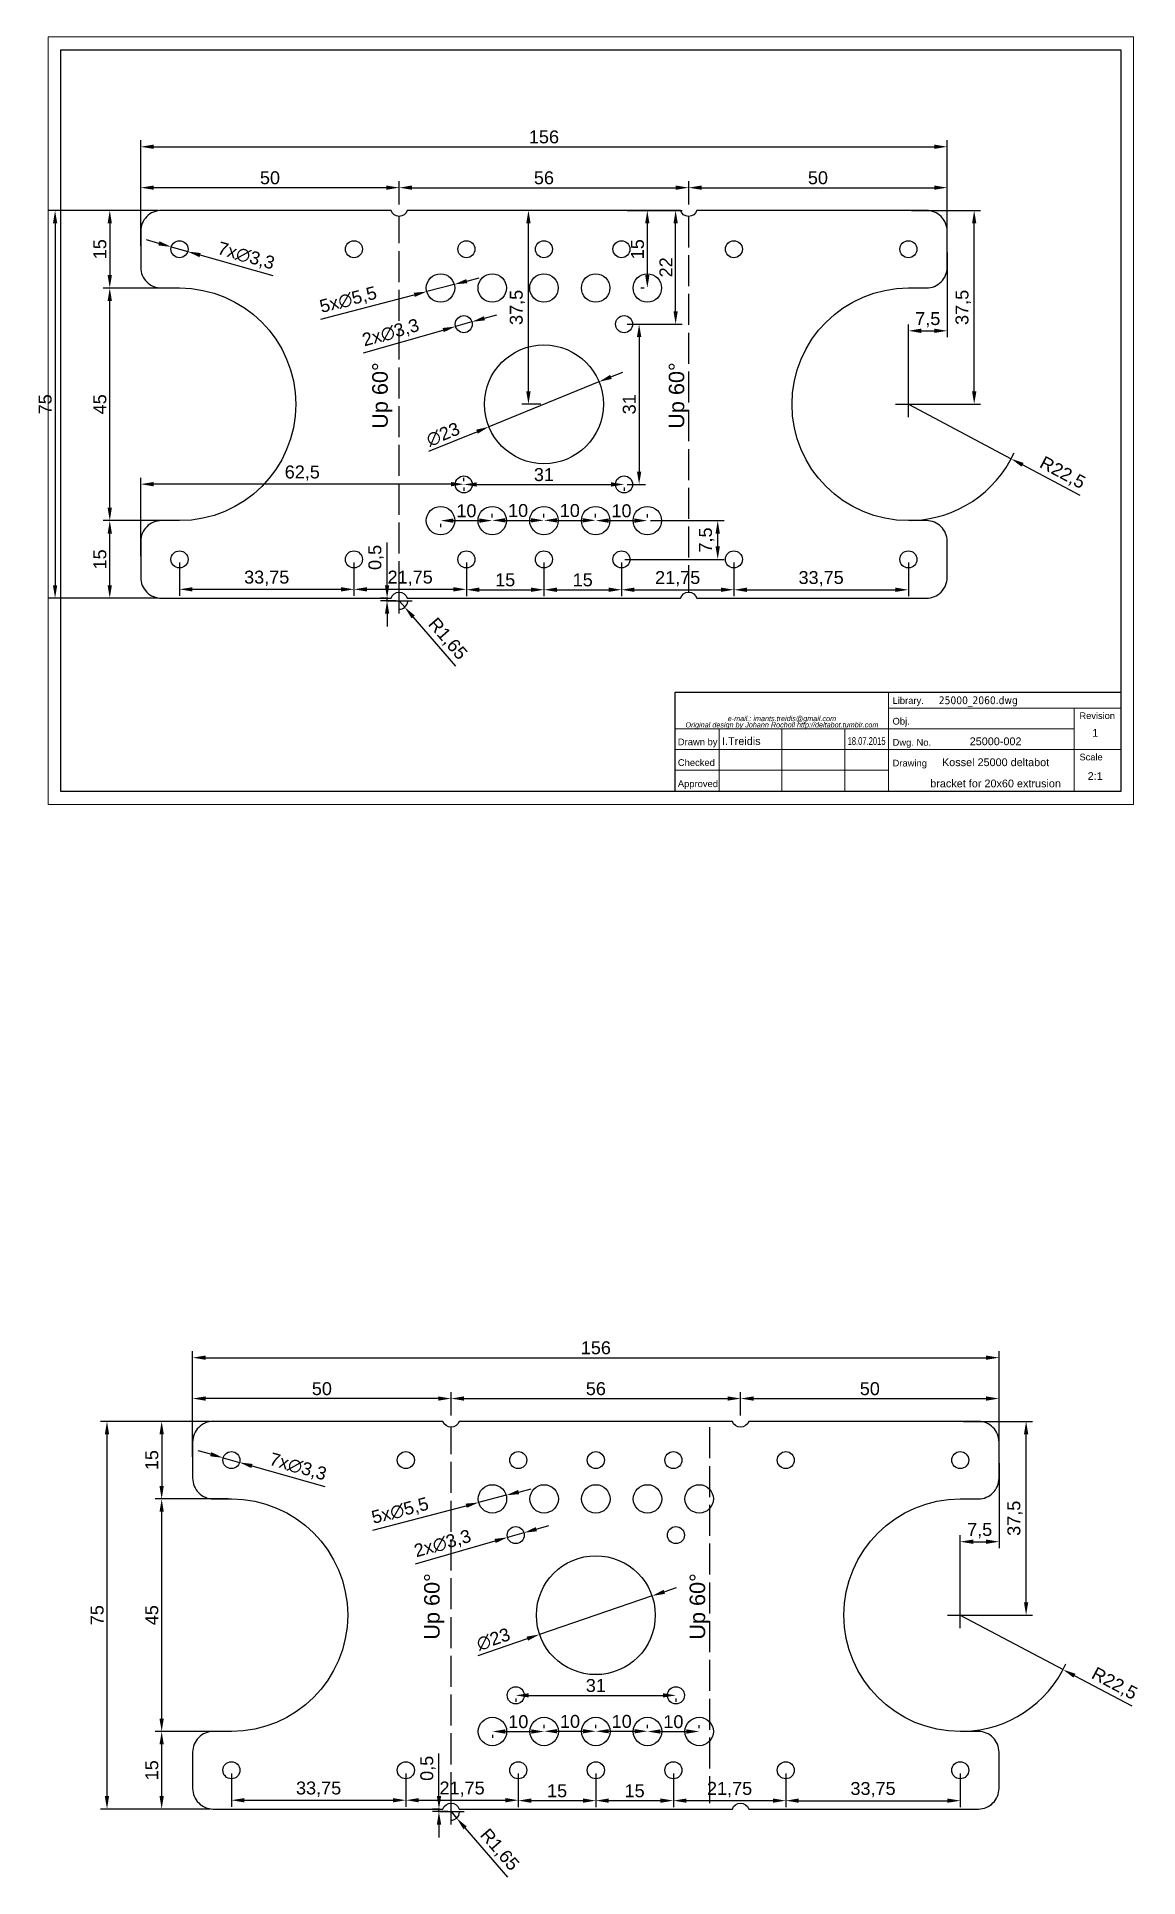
# Model space of a CAD drawing. Header units: millimetres. Extents: x 804 to 1017, y 367 to 723.
import ezdxf
from ezdxf.enums import TextEntityAlignment as Align

# ---------------------------------------------------------------- set-up
doc = ezdxf.new("R2010")
doc.units = ezdxf.units.MM
doc.linetypes.add('ACAD_ISO02W100', pattern=[15, 12, -3])
doc.layers.add('BORDER', color=7, linetype='Continuous')
doc.layers.add('outline', color=7, linetype='Continuous')
doc.layers.add('Izmeri', color=1, linetype='Continuous', lineweight=25)
doc.layers.add('Neprintejas', color=2, linetype='Continuous', lineweight=15, plot=False)
doc.styles.add('ARIAL', font='Arial.ttf')
doc.styles.get("Standard").update_dxf_attribs({"font": 'Arial.ttf'})
doc.dimstyles.new('ISO-25', dxfattribs={"dimtxt": 2.5, "dimasz": 2.5, "dimexe": 1.25, "dimexo": 0.625, "dimtad": 1, "dimtxsty": 'Standard', "dimcen": 2.5, "dimadec": 0, "dimazin": 0, "dimtfac": 1, "dimtmove": 0, "dimatfit": 3, "dimfxl": 1, "dimarcsym": 0})

msp = doc.modelspace()

# ---------------------------------------------------------------- texts
at = {"layer": 'Izmeri'}
for p in [(872.118, 647.341), (929.483, 647.341), (882.158, 413.091), (933.522, 413.091)]:
    msp.add_text('Up 60%%D', height=3, rotation=90, dxfattribs=at).set_placement(p)

# ---------------------------------------------------------------- blocks, each defined once
blk = doc.blocks.new('A3')
for p, q in [((242.66, 43.4), (415, 43.4)), ((242.66, 5), (242.66, 43.4))]:
    blk.add_line(p, q)
at = {"lineweight": 15}
for p, q in [((325.22, 5), (325.22, 43.4)), ((325.22, 37.2), (415, 37.2)), ((397.01, 5), (397.01, 37.2)), ((242.66, 29.2), (325.22, 29.2)), ((259.66, 5), (259.66, 29.2)), ((283.94, 5), (283.94, 29.2)), ((308.22, 5), (308.22, 29.2)), ((325.22, 29.2), (397.01, 29.2)), ((242.66, 21.2), (325.22, 21.2)), ((325.22, 21.2), (415, 21.2)), ((242.66, 13.2), (325.22, 13.2))]:
    blk.add_line(p, q, dxfattribs=at)
blk.add_lwpolyline([(415, 5), (5, 5), (5, 292), (415, 292)], close=True)
at = {"layer": 'Neprintejas'}
blk.add_lwpolyline([(420, 0), (0, 0), (0, 297), (420, 297)], close=True, dxfattribs=at)
at = {"lineweight": 15, "style": 'ARIAL'}
for s, height, p in [('Library.', 2.6, (326.74, 38.9)), ('Revision', 2.56, (399.08, 33.05)), ('Obj.', 2.6, (326.74, 30.9)), ('Drawn by', 2.6, (243.67, 22.9)), ('Dwg. No.', 2.6, (326.74, 22.7)), ('Checked', 2.6, (243.67, 14.9)), ('Drawing', 2.6, (326.74, 14.7)), ('Scale', 2.56, (399.08, 17.05)), ('Approved', 2.6, (243.67, 6.7))]:
    blk.add_text(s, height=height, dxfattribs=at).set_placement(p)
at = {"lineweight": 15, "insert": (344.64, 39.82), "char_height": 3, "width": 67.5591, "attachment_point": 4, "style": 'ARIAL'}
blk.add_mtext('{\\fTahoma|b0|i0|c0|p34;\\C5;25000_2060.dwg}', dxfattribs=at)
at = {"lineweight": 15, "insert": (283.94, 29.2), "char_height": 5.7595, "width": 82.5534, "attachment_point": 8, "line_spacing_factor": 0.729225, "style": 'ARIAL'}
blk.add_mtext('{\\fArial|b0|i1|c186|p34;\\H0.34707x;e-mail.: imants.treidis@\\fArial|b0|i1|c0|p34;gmail.com\\POriginal design by Johann Rocholl http://deltabot.tumblr.com}', dxfattribs=at)
at = {"layer": 'Izmeri', "color": 5, "lineweight": 15}
for tag, p in [('1', (366.61, 32.52)), ('5', (405.14, 27.67)), ('2', (366.61, 24.42)), ('3', (366.61, 16.32)), ('4', (366.61, 8.12)), ('6', (405.14, 10.97))]:
    blk.add_attdef(tag, text='', height=3, dxfattribs=at).set_placement(p, align=Align.MIDDLE_CENTER)
for tag, p in [('7', (260.79, 24.52)), ('9', (260.79, 16.52)), ('10', (309.35, 16.52)), ('11', (260.79, 8.52)), ('12', (309.35, 8.52))]:
    blk.add_attdef(tag, text='', height=3, dxfattribs=at).set_placement(p, align=Align.MIDDLE_LEFT)
at = {"layer": 'Izmeri', "color": 5, "lineweight": 15, "width": 0.7}
blk.add_attdef('8', text='', height=3, dxfattribs=at).set_placement((309.35, 24.52), align=Align.MIDDLE_LEFT)
blk = doc.blocks.new('*D25')
at = {"layer": 'Defpoints', "color": 0, "transparency": 16777216}
for p in [(990.38, 467.65), (834.38, 447.83), (990.38, 447.83)]:
    blk.add_point(p, dxfattribs=at)
at = {"layer": 'Izmeri', "color": 0, "lineweight": -2, "transparency": 16777216}
for p, q in [((834.38, 448.46), (834.38, 468.9)), ((836.88, 467.65), (987.88, 467.65)), ((990.38, 448.46), (990.38, 468.9))]:
    blk.add_line(p, q, dxfattribs=at)
at = {"layer": 'Izmeri', "color": 0, "transparency": 16777216}
for points in [[(836.88, 468.07), (836.88, 467.24), (834.38, 467.65)], [(987.88, 468.07), (987.88, 467.24), (990.38, 467.65)]]:
    blk.add_solid(points, dxfattribs=at)
at = {"layer": 'Izmeri', "color": 0, "transparency": 16777216, "insert": (912.38, 469.55), "char_height": 2.5, "attachment_point": 5}
blk.add_mtext('156', dxfattribs=at)
blk = doc.blocks.new('*D26')
at = {"layer": 'Defpoints', "color": 0, "transparency": 16777216}
for p in [(834.38, 459.74), (884.38, 455.83), (834.38, 451.33)]:
    blk.add_point(p, dxfattribs=at)
at = {"layer": 'Izmeri', "color": 0, "lineweight": -2, "transparency": 16777216}
for p, q in [((834.38, 451.96), (834.38, 460.99)), ((881.88, 459.74), (836.88, 459.74)), ((884.38, 456.46), (884.38, 460.99))]:
    blk.add_line(p, q, dxfattribs=at)
at = {"layer": 'Izmeri', "color": 0, "transparency": 16777216}
for points in [[(836.88, 460.16), (836.88, 459.33), (834.38, 459.74)], [(881.88, 460.16), (881.88, 459.33), (884.38, 459.74)]]:
    blk.add_solid(points, dxfattribs=at)
at = {"layer": 'Izmeri', "color": 0, "transparency": 16777216, "insert": (859.38, 461.64), "char_height": 2.5, "attachment_point": 5}
blk.add_mtext('50', dxfattribs=at)
blk = doc.blocks.new('*D27')
at = {"layer": 'Defpoints', "color": 0, "transparency": 16777216}
for p in [(940.38, 459.74), (884.38, 455.83), (940.38, 455.83)]:
    blk.add_point(p, dxfattribs=at)
at = {"layer": 'Izmeri', "color": 0, "lineweight": -2, "transparency": 16777216}
for p, q in [((884.38, 456.46), (884.38, 460.99)), ((886.88, 459.74), (937.88, 459.74)), ((940.38, 456.46), (940.38, 460.99))]:
    blk.add_line(p, q, dxfattribs=at)
at = {"layer": 'Izmeri', "color": 0, "transparency": 16777216}
for points in [[(886.88, 460.16), (886.88, 459.33), (884.38, 459.74)], [(937.88, 460.16), (937.88, 459.33), (940.38, 459.74)]]:
    blk.add_solid(points, dxfattribs=at)
at = {"layer": 'Izmeri', "color": 0, "transparency": 16777216, "insert": (912.38, 461.64), "char_height": 2.5, "attachment_point": 5}
blk.add_mtext('56', dxfattribs=at)
blk = doc.blocks.new('*D28')
at = {"layer": 'Defpoints', "color": 0, "transparency": 16777216}
for p in [(990.38, 459.74), (940.38, 455.83), (990.38, 451.33)]:
    blk.add_point(p, dxfattribs=at)
at = {"layer": 'Izmeri', "color": 0, "lineweight": -2, "transparency": 16777216}
for p, q in [((940.38, 456.46), (940.38, 460.99)), ((942.88, 459.74), (987.88, 459.74)), ((990.38, 451.96), (990.38, 460.99))]:
    blk.add_line(p, q, dxfattribs=at)
at = {"layer": 'Izmeri', "color": 0, "transparency": 16777216}
for points in [[(942.88, 460.16), (942.88, 459.33), (940.38, 459.74)], [(987.88, 460.16), (987.88, 459.33), (990.38, 459.74)]]:
    blk.add_solid(points, dxfattribs=at)
at = {"layer": 'Izmeri', "color": 0, "transparency": 16777216, "insert": (965.38, 461.64), "char_height": 2.5, "attachment_point": 5}
blk.add_mtext('50', dxfattribs=at)
blk = doc.blocks.new('*D29')
at = {"layer": 'Defpoints', "color": 0, "transparency": 16777216}
for p in [(838.38, 455.33), (828.39, 440.33), (838.38, 440.33)]:
    blk.add_point(p, dxfattribs=at)
at = {"layer": 'Izmeri', "color": 0, "lineweight": -2, "transparency": 16777216}
for p, q in [((837.75, 455.33), (827.14, 455.33)), ((828.39, 452.83), (828.39, 442.83)), ((837.75, 440.33), (827.14, 440.33))]:
    blk.add_line(p, q, dxfattribs=at)
at = {"layer": 'Izmeri', "color": 0, "transparency": 16777216}
for points in [[(827.97, 452.83), (828.8, 452.83), (828.39, 455.33)], [(827.97, 442.83), (828.8, 442.83), (828.39, 440.33)]]:
    blk.add_solid(points, dxfattribs=at)
at = {"layer": 'Izmeri', "color": 0, "transparency": 16777216, "insert": (826.49, 447.83), "char_height": 2.5, "attachment_point": 5, "rotation": 90}
blk.add_mtext('15', dxfattribs=at)
blk = doc.blocks.new('*D30')
at = {"layer": 'Defpoints', "color": 0, "transparency": 16777216}
for p in [(828.39, 440.33), (841.88, 440.33), (841.88, 395.33)]:
    blk.add_point(p, dxfattribs=at)
at = {"layer": 'Izmeri', "color": 0, "lineweight": -2, "transparency": 16777216}
for p, q in [((841.25, 440.33), (827.14, 440.33)), ((828.39, 397.83), (828.39, 437.83)), ((841.25, 395.33), (827.14, 395.33))]:
    blk.add_line(p, q, dxfattribs=at)
at = {"layer": 'Izmeri', "color": 0, "transparency": 16777216}
for points in [[(827.97, 437.83), (828.8, 437.83), (828.39, 440.33)], [(827.97, 397.83), (828.8, 397.83), (828.39, 395.33)]]:
    blk.add_solid(points, dxfattribs=at)
at = {"layer": 'Izmeri', "color": 0, "transparency": 16777216, "insert": (826.49, 417.83), "char_height": 2.5, "attachment_point": 5, "rotation": 90}
blk.add_mtext('45', dxfattribs=at)
blk = doc.blocks.new('*D31')
at = {"layer": 'Defpoints', "color": 0, "transparency": 16777216}
for p in [(828.39, 395.33), (840.13, 395.33), (838.38, 380.33)]:
    blk.add_point(p, dxfattribs=at)
at = {"layer": 'Izmeri', "color": 0, "lineweight": -2, "transparency": 16777216}
for p, q in [((839.5, 395.33), (827.14, 395.33)), ((828.39, 382.83), (828.39, 392.83)), ((837.75, 380.33), (827.14, 380.33))]:
    blk.add_line(p, q, dxfattribs=at)
at = {"layer": 'Izmeri', "color": 0, "transparency": 16777216}
for points in [[(827.97, 392.83), (828.8, 392.83), (828.39, 395.33)], [(827.97, 382.83), (828.8, 382.83), (828.39, 380.33)]]:
    blk.add_solid(points, dxfattribs=at)
at = {"layer": 'Izmeri', "color": 0, "transparency": 16777216, "insert": (826.49, 387.83), "char_height": 2.5, "attachment_point": 5, "rotation": 90}
blk.add_mtext('15', dxfattribs=at)
blk = doc.blocks.new('*D32')
at = {"layer": 'Defpoints', "color": 0, "transparency": 16777216}
for p in [(838.38, 455.33), (817.81, 380.33), (838.38, 380.33)]:
    blk.add_point(p, dxfattribs=at)
at = {"layer": 'Izmeri', "color": 0, "lineweight": -2, "transparency": 16777216}
for p, q in [((837.75, 455.33), (816.56, 455.33)), ((817.81, 452.83), (817.81, 382.83)), ((837.75, 380.33), (816.56, 380.33))]:
    blk.add_line(p, q, dxfattribs=at)
at = {"layer": 'Izmeri', "color": 0, "transparency": 16777216}
for points in [[(817.39, 452.83), (818.22, 452.83), (817.81, 455.33)], [(817.39, 382.83), (818.22, 382.83), (817.81, 380.33)]]:
    blk.add_solid(points, dxfattribs=at)
at = {"layer": 'Izmeri', "color": 0, "transparency": 16777216, "insert": (815.91, 417.83), "char_height": 2.5, "attachment_point": 5, "rotation": 90}
blk.add_mtext('75', dxfattribs=at)
blk = doc.blocks.new('*D34')
at = {"layer": 'Defpoints', "color": 0, "transparency": 16777216}
for p in [(982.88, 455.33), (995.61, 455.33), (982.88, 417.83)]:
    blk.add_point(p, dxfattribs=at)
at = {"layer": 'Izmeri', "color": 0, "lineweight": -2, "transparency": 16777216}
for p, q in [((983.5, 455.33), (996.86, 455.33)), ((995.61, 420.33), (995.61, 452.83)), ((983.5, 417.83), (996.86, 417.83))]:
    blk.add_line(p, q, dxfattribs=at)
at = {"layer": 'Izmeri', "color": 0, "transparency": 16777216}
for points in [[(995.2, 452.83), (996.03, 452.83), (995.61, 455.33)], [(995.2, 420.33), (996.03, 420.33), (995.61, 417.83)]]:
    blk.add_solid(points, dxfattribs=at)
at = {"layer": 'Izmeri', "color": 0, "transparency": 16777216, "insert": (993.48, 436.58), "char_height": 2.5, "attachment_point": 5, "rotation": 90}
blk.add_mtext('37,5', dxfattribs=at)
blk = doc.blocks.new('*D35')
at = {"layer": 'Defpoints', "color": 0, "transparency": 16777216}
for p in [(990.38, 447.83), (990.38, 432.05), (982.88, 417.83)]:
    blk.add_point(p, dxfattribs=at)
at = {"layer": 'Izmeri', "color": 0, "lineweight": -2, "transparency": 16777216}
for p, q in [((990.38, 447.21), (990.38, 430.8)), ((982.88, 418.46), (982.88, 433.3)), ((985.38, 432.05), (987.88, 432.05))]:
    blk.add_line(p, q, dxfattribs=at)
at = {"layer": 'Izmeri', "color": 0, "transparency": 16777216}
for points in [[(985.38, 432.47), (985.38, 431.63), (982.88, 432.05)], [(987.88, 432.47), (987.88, 431.63), (990.38, 432.05)]]:
    blk.add_solid(points, dxfattribs=at)
at = {"layer": 'Izmeri', "color": 0, "transparency": 16777216, "insert": (986.63, 434.18), "char_height": 2.5, "attachment_point": 5}
blk.add_mtext('7,5', dxfattribs=at)
blk = doc.blocks.new('*D36')
at = {"layer": 'Defpoints', "color": 0, "transparency": 16777216}
for p in [(982.88, 417.83), (1002.76, 407.3)]:
    blk.add_point(p, dxfattribs=at)
at = {"layer": 'Izmeri', "color": 0, "lineweight": -2, "transparency": 16777216}
for p, q in [((982.88, 417.83), (1002.76, 407.3)), ((1016.12, 400.22), (1004.97, 406.13))]:
    blk.add_line(p, q, dxfattribs=at)
blk.add_arc((982.88, 417.83), 22.5, 271.5915, 335.269, dxfattribs=at)
at = {"layer": 'Izmeri', "color": 0, "transparency": 16777216}
blk.add_solid([(1005.16, 406.49), (1004.77, 405.76), (1002.76, 407.3)], dxfattribs=at)
at = {"layer": 'Izmeri', "color": 0, "transparency": 16777216, "insert": (1012.64, 404.47), "char_height": 2.5, "attachment_point": 5, "rotation": 332.0859}
blk.add_mtext('R22,5', dxfattribs=at)
blk = doc.blocks.new('*D37')
at = {"layer": 'Defpoints', "color": 0, "transparency": 16777216}
for p in [(884.38, 379.83), (885.45, 378.58)]:
    blk.add_point(p, dxfattribs=at)
at = {"layer": 'Izmeri', "color": 0, "lineweight": -2, "transparency": 16777216}
for p, q in [((884.38, 379.83), (885.45, 378.58)), ((895.34, 367.15), (887.09, 376.69))]:
    blk.add_line(p, q, dxfattribs=at)
blk.add_arc((884.38, 379.83), 1.65, 267.4484, 355.9368, dxfattribs=at)
at = {"layer": 'Izmeri', "color": 0, "transparency": 16777216}
blk.add_solid([(887.4, 376.96), (886.77, 376.42), (885.45, 378.58)], dxfattribs=at)
at = {"layer": 'Izmeri', "color": 0, "transparency": 16777216, "insert": (893.65, 372.37), "char_height": 2.5, "attachment_point": 5, "rotation": 310.8543}
blk.add_mtext('R1,65', dxfattribs=at)
blk = doc.blocks.new('*D38')
at = {"layer": 'Defpoints', "color": 0, "transparency": 16777216}
for p in [(882.03, 380.33), (882.8, 380.33), (884.38, 379.83)]:
    blk.add_point(p, dxfattribs=at)
at = {"layer": 'Izmeri', "color": 0, "lineweight": -2, "transparency": 16777216}
for p, q in [((882.03, 382.83), (882.03, 391.08)), ((882.18, 380.33), (880.78, 380.33)), ((883.75, 379.83), (880.78, 379.83)), ((882.03, 379.83), (882.03, 380.33)), ((882.03, 377.33), (882.03, 374.83))]:
    blk.add_line(p, q, dxfattribs=at)
at = {"layer": 'Izmeri', "color": 0, "transparency": 16777216}
for points in [[(881.62, 382.83), (882.45, 382.83), (882.03, 380.33)], [(881.62, 377.33), (882.45, 377.33), (882.03, 379.83)]]:
    blk.add_solid(points, dxfattribs=at)
at = {"layer": 'Izmeri', "color": 0, "transparency": 16777216, "insert": (879.9, 388.21), "char_height": 2.5, "attachment_point": 5, "rotation": 90}
blk.add_mtext('0,5', dxfattribs=at)
blk = doc.blocks.new('*D39')
at = {"layer": 'Defpoints', "color": 0, "transparency": 16777216}
for p in [(840.29, 448.28), (843.46, 447.38)]:
    blk.add_point(p, dxfattribs=at)
at = {"layer": 'Izmeri', "color": 0, "lineweight": -2, "transparency": 16777216}
for p, q in [((837.88, 448.97), (835.48, 449.66)), ((840.29, 448.28), (843.46, 447.38)), ((859.99, 442.66), (845.87, 446.69))]:
    blk.add_line(p, q, dxfattribs=at)
at = {"layer": 'Izmeri', "color": 0, "transparency": 16777216}
for points in [[(838, 449.37), (837.77, 448.57), (840.29, 448.28)], [(845.98, 447.09), (845.75, 446.29), (843.46, 447.38)]]:
    blk.add_solid(points, dxfattribs=at)
at = {"layer": 'Izmeri', "color": 0, "transparency": 16777216, "insert": (854.73, 446.41), "char_height": 2.5, "attachment_point": 5, "rotation": 344.0703}
blk.add_mtext('7x∅3,3', dxfattribs=at)
blk = doc.blocks.new('*D40')
at = {"layer": 'Defpoints', "color": 0, "transparency": 16777216}
for p in [(923.26, 421.55), (901.49, 414.11)]:
    blk.add_point(p, dxfattribs=at)
at = {"layer": 'Izmeri', "color": 0, "lineweight": -2, "transparency": 16777216}
for p, q in [((923.26, 421.55), (901.49, 414.11)), ((925.62, 422.36), (927.99, 423.17)), ((889.64, 410.06), (899.13, 413.3))]:
    blk.add_line(p, q, dxfattribs=at)
at = {"layer": 'Izmeri', "color": 0, "transparency": 16777216}
for points in [[(925.49, 422.75), (925.76, 421.97), (923.26, 421.55)], [(898.99, 413.69), (899.26, 412.91), (901.49, 414.11)]]:
    blk.add_solid(points, dxfattribs=at)
at = {"layer": 'Izmeri', "color": 0, "transparency": 16777216, "insert": (892.56, 413.16), "char_height": 2.5, "attachment_point": 5, "rotation": 18.8777}
blk.add_mtext('∅23', dxfattribs=at)
blk = doc.blocks.new('*D41')
at = {"layer": 'Defpoints', "color": 0, "transparency": 16777216}
for p in [(889.71, 439.63), (895.04, 441.03)]:
    blk.add_point(p, dxfattribs=at)
at = {"layer": 'Izmeri', "color": 0, "lineweight": -2, "transparency": 16777216}
for p, q in [((897.45, 441.66), (899.87, 442.29)), ((869.23, 434.28), (887.3, 439)), ((895.04, 441.03), (889.71, 439.63))]:
    blk.add_line(p, q, dxfattribs=at)
at = {"layer": 'Izmeri', "color": 0, "transparency": 16777216}
for points in [[(897.35, 442.06), (897.56, 441.25), (895.04, 441.03)], [(887.19, 439.41), (887.4, 438.6), (889.71, 439.63)]]:
    blk.add_solid(points, dxfattribs=at)
at = {"layer": 'Izmeri', "color": 0, "transparency": 16777216, "insert": (874.55, 437.9), "char_height": 2.5, "attachment_point": 5, "rotation": 14.6473}
blk.add_mtext('5x∅5,5', dxfattribs=at)
blk = doc.blocks.new('*D42')
at = {"layer": 'Defpoints', "color": 0, "transparency": 16777216}
for p in [(841.88, 387.83), (875.63, 387.83), (875.63, 382.04)]:
    blk.add_point(p, dxfattribs=at)
at = {"layer": 'Izmeri', "color": 0, "lineweight": -2, "transparency": 16777216}
for p, q in [((841.88, 387.21), (841.88, 380.79)), ((875.63, 387.21), (875.63, 380.79)), ((844.38, 382.04), (873.13, 382.04))]:
    blk.add_line(p, q, dxfattribs=at)
at = {"layer": 'Izmeri', "color": 0, "transparency": 16777216}
for points in [[(844.38, 382.45), (844.38, 381.62), (841.88, 382.04)], [(873.13, 382.45), (873.13, 381.62), (875.63, 382.04)]]:
    blk.add_solid(points, dxfattribs=at)
at = {"layer": 'Izmeri', "color": 0, "transparency": 16777216, "insert": (858.75, 384.17), "char_height": 2.5, "attachment_point": 5}
blk.add_mtext('33,75', dxfattribs=at)
blk = doc.blocks.new('*D43')
at = {"layer": 'Defpoints', "color": 0, "transparency": 16777216}
for p in [(875.63, 387.83), (897.38, 387.83), (897.38, 382.04)]:
    blk.add_point(p, dxfattribs=at)
at = {"layer": 'Izmeri', "color": 0, "lineweight": -2, "transparency": 16777216}
for p, q in [((875.63, 387.21), (875.63, 380.79)), ((897.38, 387.21), (897.38, 380.79)), ((878.13, 382.04), (894.88, 382.04))]:
    blk.add_line(p, q, dxfattribs=at)
at = {"layer": 'Izmeri', "color": 0, "transparency": 16777216}
for points in [[(878.13, 382.45), (878.13, 381.62), (875.63, 382.04)], [(894.88, 382.45), (894.88, 381.62), (897.38, 382.04)]]:
    blk.add_solid(points, dxfattribs=at)
at = {"layer": 'Izmeri', "color": 0, "transparency": 16777216, "insert": (886.5, 384.17), "char_height": 2.5, "attachment_point": 5}
blk.add_mtext('21,75', dxfattribs=at)
blk = doc.blocks.new('*D44')
at = {"layer": 'Defpoints', "color": 0, "transparency": 16777216}
for p in [(897.38, 387.83), (912.38, 387.83), (912.38, 381.96)]:
    blk.add_point(p, dxfattribs=at)
at = {"layer": 'Izmeri', "color": 0, "lineweight": -2, "transparency": 16777216}
for p, q in [((897.38, 387.21), (897.38, 380.71)), ((912.38, 387.21), (912.38, 380.71)), ((899.88, 381.96), (909.88, 381.96))]:
    blk.add_line(p, q, dxfattribs=at)
at = {"layer": 'Izmeri', "color": 0, "transparency": 16777216}
for points in [[(899.88, 382.38), (899.88, 381.54), (897.38, 381.96)], [(909.88, 382.38), (909.88, 381.54), (912.38, 381.96)]]:
    blk.add_solid(points, dxfattribs=at)
at = {"layer": 'Izmeri', "color": 0, "transparency": 16777216, "insert": (904.88, 383.85), "char_height": 2.5, "attachment_point": 5}
blk.add_mtext('15', dxfattribs=at)
blk = doc.blocks.new('*D45')
at = {"layer": 'Defpoints', "color": 0, "transparency": 16777216}
for p in [(912.38, 387.83), (927.38, 387.83), (927.38, 381.96)]:
    blk.add_point(p, dxfattribs=at)
at = {"layer": 'Izmeri', "color": 0, "lineweight": -2, "transparency": 16777216}
for p, q in [((912.38, 387.21), (912.38, 380.71)), ((927.38, 387.21), (927.38, 380.71)), ((914.88, 381.96), (924.88, 381.96))]:
    blk.add_line(p, q, dxfattribs=at)
at = {"layer": 'Izmeri', "color": 0, "transparency": 16777216}
for points in [[(914.88, 382.38), (914.88, 381.54), (912.38, 381.96)], [(924.88, 382.38), (924.88, 381.54), (927.38, 381.96)]]:
    blk.add_solid(points, dxfattribs=at)
at = {"layer": 'Izmeri', "color": 0, "transparency": 16777216, "insert": (919.88, 383.85), "char_height": 2.5, "attachment_point": 5}
blk.add_mtext('15', dxfattribs=at)
blk = doc.blocks.new('*D46')
at = {"layer": 'Defpoints', "color": 0, "transparency": 16777216}
for p in [(927.38, 387.83), (949.13, 387.83), (949.13, 381.96)]:
    blk.add_point(p, dxfattribs=at)
at = {"layer": 'Izmeri', "color": 0, "lineweight": -2, "transparency": 16777216}
for p, q in [((927.38, 387.21), (927.38, 380.71)), ((949.13, 387.21), (949.13, 380.71)), ((929.88, 381.96), (946.63, 381.96))]:
    blk.add_line(p, q, dxfattribs=at)
at = {"layer": 'Izmeri', "color": 0, "transparency": 16777216}
for points in [[(929.88, 382.37), (929.88, 381.54), (927.38, 381.96)], [(946.63, 382.37), (946.63, 381.54), (949.13, 381.96)]]:
    blk.add_solid(points, dxfattribs=at)
at = {"layer": 'Izmeri', "color": 0, "transparency": 16777216, "insert": (938.25, 384.09), "char_height": 2.5, "attachment_point": 5}
blk.add_mtext('21,75', dxfattribs=at)
blk = doc.blocks.new('*D47')
at = {"layer": 'Defpoints', "color": 0, "transparency": 16777216}
for p in [(949.13, 387.83), (982.88, 387.83), (982.88, 381.95)]:
    blk.add_point(p, dxfattribs=at)
at = {"layer": 'Izmeri', "color": 0, "lineweight": -2, "transparency": 16777216}
for p, q in [((949.13, 387.21), (949.13, 380.7)), ((982.88, 387.21), (982.88, 380.7)), ((951.63, 381.95), (980.38, 381.95))]:
    blk.add_line(p, q, dxfattribs=at)
at = {"layer": 'Izmeri', "color": 0, "transparency": 16777216}
for points in [[(951.63, 382.37), (951.63, 381.54), (949.13, 381.95)], [(980.38, 382.37), (980.38, 381.54), (982.88, 381.95)]]:
    blk.add_solid(points, dxfattribs=at)
at = {"layer": 'Izmeri', "color": 0, "transparency": 16777216, "insert": (966, 384.08), "char_height": 2.5, "attachment_point": 5}
blk.add_mtext('33,75', dxfattribs=at)
blk = doc.blocks.new('*D48')
at = {"layer": 'Defpoints', "color": 0, "transparency": 16777216}
for p in [(892.38, 395.33), (902.38, 395.33), (902.38, 395.33)]:
    blk.add_point(p, dxfattribs=at)
at = {"layer": 'Izmeri', "color": 0, "lineweight": -2, "transparency": 16777216}
for p, q in [((894.88, 395.33), (899.88, 395.33)), ((902.38, 395.96), (902.38, 396.58)), ((892.38, 394.71), (892.38, 394.08))]:
    blk.add_line(p, q, dxfattribs=at)
at = {"layer": 'Izmeri', "color": 0, "transparency": 16777216}
for points in [[(894.88, 395.75), (894.88, 394.91), (892.38, 395.33)], [(899.88, 395.75), (899.88, 394.91), (902.38, 395.33)]]:
    blk.add_solid(points, dxfattribs=at)
at = {"layer": 'Izmeri', "color": 0, "transparency": 16777216, "insert": (897.38, 397.22), "char_height": 2.5, "attachment_point": 5}
blk.add_mtext('10', dxfattribs=at)
blk = doc.blocks.new('*D49')
at = {"layer": 'Defpoints', "color": 0, "transparency": 16777216}
for p in [(902.38, 395.33), (912.38, 395.38), (912.38, 395.33)]:
    blk.add_point(p, dxfattribs=at)
at = {"layer": 'Izmeri', "color": 0, "lineweight": -2, "transparency": 16777216}
for p, q in [((902.38, 395.96), (902.38, 396.63)), ((904.88, 395.38), (909.88, 395.38)), ((912.38, 395.96), (912.38, 396.63))]:
    blk.add_line(p, q, dxfattribs=at)
at = {"layer": 'Izmeri', "color": 0, "transparency": 16777216}
for points in [[(904.88, 395.8), (904.88, 394.97), (902.38, 395.38)], [(909.88, 395.8), (909.88, 394.97), (912.38, 395.38)]]:
    blk.add_solid(points, dxfattribs=at)
at = {"layer": 'Izmeri', "color": 0, "transparency": 16777216, "insert": (907.38, 397.27), "char_height": 2.5, "attachment_point": 5}
blk.add_mtext('10', dxfattribs=at)
blk = doc.blocks.new('*D50')
at = {"layer": 'Defpoints', "color": 0, "transparency": 16777216}
for p in [(912.38, 395.33), (922.38, 395.38), (922.38, 395.33)]:
    blk.add_point(p, dxfattribs=at)
at = {"layer": 'Izmeri', "color": 0, "lineweight": -2, "transparency": 16777216}
for p, q in [((912.38, 395.96), (912.38, 396.63)), ((914.88, 395.38), (919.88, 395.38)), ((922.38, 395.96), (922.38, 396.63))]:
    blk.add_line(p, q, dxfattribs=at)
at = {"layer": 'Izmeri', "color": 0, "transparency": 16777216}
for points in [[(914.88, 395.8), (914.88, 394.97), (912.38, 395.38)], [(919.88, 395.8), (919.88, 394.97), (922.38, 395.38)]]:
    blk.add_solid(points, dxfattribs=at)
at = {"layer": 'Izmeri', "color": 0, "transparency": 16777216, "insert": (917.38, 397.27), "char_height": 2.5, "attachment_point": 5}
blk.add_mtext('10', dxfattribs=at)
blk = doc.blocks.new('*D51')
at = {"layer": 'Defpoints', "color": 0, "transparency": 16777216}
for p in [(922.38, 395.33), (932.38, 395.33), (932.38, 395.33)]:
    blk.add_point(p, dxfattribs=at)
at = {"layer": 'Izmeri', "color": 0, "lineweight": -2, "transparency": 16777216}
for p, q in [((922.38, 395.96), (922.38, 396.58)), ((924.88, 395.33), (929.88, 395.33)), ((932.38, 395.96), (932.38, 396.58))]:
    blk.add_line(p, q, dxfattribs=at)
at = {"layer": 'Izmeri', "color": 0, "transparency": 16777216}
for points in [[(924.88, 395.75), (924.88, 394.91), (922.38, 395.33)], [(929.88, 395.75), (929.88, 394.91), (932.38, 395.33)]]:
    blk.add_solid(points, dxfattribs=at)
at = {"layer": 'Izmeri', "color": 0, "transparency": 16777216, "insert": (927.38, 397.22), "char_height": 2.5, "attachment_point": 5}
blk.add_mtext('10', dxfattribs=at)
blk = doc.blocks.new('*D52')
at = {"layer": 'Defpoints', "color": 0, "transparency": 16777216}
for p in [(895.29, 432.88), (898.46, 433.78)]:
    blk.add_point(p, dxfattribs=at)
at = {"layer": 'Izmeri', "color": 0, "lineweight": -2, "transparency": 16777216}
for p, q in [((900.86, 434.47), (903.27, 435.16)), ((877.49, 427.78), (892.89, 432.19)), ((898.46, 433.78), (895.29, 432.88))]:
    blk.add_line(p, q, dxfattribs=at)
at = {"layer": 'Izmeri', "color": 0, "transparency": 16777216}
for points in [[(900.75, 434.87), (900.98, 434.07), (898.46, 433.78)], [(892.77, 432.59), (893, 431.79), (895.29, 432.88)]]:
    blk.add_solid(points, dxfattribs=at)
at = {"layer": 'Izmeri', "color": 0, "transparency": 16777216, "insert": (882.77, 431.54), "char_height": 2.5, "attachment_point": 5, "rotation": 15.9659}
blk.add_mtext('2x∅3,3', dxfattribs=at)
blk = doc.blocks.new('*D53')
at = {"layer": 'Defpoints', "color": 0, "transparency": 16777216}
for p in [(896.88, 402.33), (927.88, 402.33), (927.88, 402.32)]:
    blk.add_point(p, dxfattribs=at)
at = {"layer": 'Izmeri', "color": 0, "lineweight": -2, "transparency": 16777216}
for p, q in [((899.38, 402.32), (925.38, 402.32)), ((896.88, 401.71), (896.88, 401.07)), ((927.88, 401.71), (927.88, 401.07))]:
    blk.add_line(p, q, dxfattribs=at)
at = {"layer": 'Izmeri', "color": 0, "transparency": 16777216}
for points in [[(899.38, 402.74), (899.38, 401.91), (896.88, 402.32)], [(925.38, 402.74), (925.38, 401.91), (927.88, 402.32)]]:
    blk.add_solid(points, dxfattribs=at)
at = {"layer": 'Izmeri', "color": 0, "transparency": 16777216, "insert": (912.38, 404.22), "char_height": 2.5, "attachment_point": 5}
blk.add_mtext('31', dxfattribs=at)
blk = doc.blocks.new('*D54')
at = {"layer": 'Defpoints', "color": 0, "transparency": 16777216}
for p in [(980.34, 701.9), (824.34, 682.08), (980.34, 682.08)]:
    blk.add_point(p, dxfattribs=at)
at = {"layer": 'Izmeri', "color": 0, "lineweight": -2, "transparency": 16777216}
for p, q in [((824.34, 682.71), (824.34, 703.15)), ((826.84, 701.9), (977.84, 701.9)), ((980.34, 682.71), (980.34, 703.15))]:
    blk.add_line(p, q, dxfattribs=at)
at = {"layer": 'Izmeri', "color": 0, "transparency": 16777216}
for points in [[(826.84, 702.32), (826.84, 701.49), (824.34, 701.9)], [(977.84, 702.32), (977.84, 701.49), (980.34, 701.9)]]:
    blk.add_solid(points, dxfattribs=at)
at = {"layer": 'Izmeri', "color": 0, "transparency": 16777216, "insert": (902.34, 703.8), "char_height": 2.5, "attachment_point": 5}
blk.add_mtext('156', dxfattribs=at)
blk = doc.blocks.new('*D55')
at = {"layer": 'Defpoints', "color": 0, "transparency": 16777216}
for p in [(824.34, 693.99), (874.34, 690.08), (824.34, 685.58)]:
    blk.add_point(p, dxfattribs=at)
at = {"layer": 'Izmeri', "color": 0, "lineweight": -2, "transparency": 16777216}
for p, q in [((824.34, 686.21), (824.34, 695.24)), ((874.34, 690.71), (874.34, 695.24)), ((871.84, 693.99), (826.84, 693.99))]:
    blk.add_line(p, q, dxfattribs=at)
at = {"layer": 'Izmeri', "color": 0, "transparency": 16777216}
for points in [[(826.84, 694.41), (826.84, 693.58), (824.34, 693.99)], [(871.84, 694.41), (871.84, 693.58), (874.34, 693.99)]]:
    blk.add_solid(points, dxfattribs=at)
at = {"layer": 'Izmeri', "color": 0, "transparency": 16777216, "insert": (849.34, 695.89), "char_height": 2.5, "attachment_point": 5}
blk.add_mtext('50', dxfattribs=at)
blk = doc.blocks.new('*D56')
at = {"layer": 'Defpoints', "color": 0, "transparency": 16777216}
for p in [(930.34, 693.99), (874.34, 690.08), (930.34, 690.08)]:
    blk.add_point(p, dxfattribs=at)
at = {"layer": 'Izmeri', "color": 0, "lineweight": -2, "transparency": 16777216}
for p, q in [((874.34, 690.71), (874.34, 695.24)), ((930.34, 690.71), (930.34, 695.24)), ((876.84, 693.99), (927.84, 693.99))]:
    blk.add_line(p, q, dxfattribs=at)
at = {"layer": 'Izmeri', "color": 0, "transparency": 16777216}
for points in [[(876.84, 694.41), (876.84, 693.58), (874.34, 693.99)], [(927.84, 694.41), (927.84, 693.58), (930.34, 693.99)]]:
    blk.add_solid(points, dxfattribs=at)
at = {"layer": 'Izmeri', "color": 0, "transparency": 16777216, "insert": (902.34, 695.89), "char_height": 2.5, "attachment_point": 5}
blk.add_mtext('56', dxfattribs=at)
blk = doc.blocks.new('*D57')
at = {"layer": 'Defpoints', "color": 0, "transparency": 16777216}
for p in [(980.34, 693.99), (930.34, 690.08), (980.34, 685.58)]:
    blk.add_point(p, dxfattribs=at)
at = {"layer": 'Izmeri', "color": 0, "lineweight": -2, "transparency": 16777216}
for p, q in [((930.34, 690.71), (930.34, 695.24)), ((980.34, 686.21), (980.34, 695.24)), ((932.84, 693.99), (977.84, 693.99))]:
    blk.add_line(p, q, dxfattribs=at)
at = {"layer": 'Izmeri', "color": 0, "transparency": 16777216}
for points in [[(932.84, 694.41), (932.84, 693.58), (930.34, 693.99)], [(977.84, 694.41), (977.84, 693.58), (980.34, 693.99)]]:
    blk.add_solid(points, dxfattribs=at)
at = {"layer": 'Izmeri', "color": 0, "transparency": 16777216, "insert": (955.34, 695.89), "char_height": 2.5, "attachment_point": 5}
blk.add_mtext('50', dxfattribs=at)
blk = doc.blocks.new('*D58')
at = {"layer": 'Defpoints', "color": 0, "transparency": 16777216}
for p in [(828.34, 689.58), (818.35, 674.58), (828.34, 674.58)]:
    blk.add_point(p, dxfattribs=at)
at = {"layer": 'Izmeri', "color": 0, "lineweight": -2, "transparency": 16777216}
for p, q in [((827.71, 689.58), (817.1, 689.58)), ((818.35, 687.08), (818.35, 677.08)), ((827.71, 674.58), (817.1, 674.58))]:
    blk.add_line(p, q, dxfattribs=at)
at = {"layer": 'Izmeri', "color": 0, "transparency": 16777216}
for points in [[(817.93, 687.08), (818.76, 687.08), (818.35, 689.58)], [(817.93, 677.08), (818.76, 677.08), (818.35, 674.58)]]:
    blk.add_solid(points, dxfattribs=at)
at = {"layer": 'Izmeri', "color": 0, "transparency": 16777216, "insert": (816.45, 682.08), "char_height": 2.5, "attachment_point": 5, "rotation": 90}
blk.add_mtext('15', dxfattribs=at)
blk = doc.blocks.new('*D59')
at = {"layer": 'Defpoints', "color": 0, "transparency": 16777216}
for p in [(818.35, 674.58), (831.84, 674.58), (831.84, 629.58)]:
    blk.add_point(p, dxfattribs=at)
at = {"layer": 'Izmeri', "color": 0, "lineweight": -2, "transparency": 16777216}
for p, q in [((831.21, 674.58), (817.1, 674.58)), ((818.35, 632.08), (818.35, 672.08)), ((831.21, 629.58), (817.1, 629.58))]:
    blk.add_line(p, q, dxfattribs=at)
at = {"layer": 'Izmeri', "color": 0, "transparency": 16777216}
for points in [[(817.93, 672.08), (818.76, 672.08), (818.35, 674.58)], [(817.93, 632.08), (818.76, 632.08), (818.35, 629.58)]]:
    blk.add_solid(points, dxfattribs=at)
at = {"layer": 'Izmeri', "color": 0, "transparency": 16777216, "insert": (816.45, 652.08), "char_height": 2.5, "attachment_point": 5, "rotation": 90}
blk.add_mtext('45', dxfattribs=at)
blk = doc.blocks.new('*D60')
at = {"layer": 'Defpoints', "color": 0, "transparency": 16777216}
for p in [(818.35, 629.58), (830.09, 629.58), (828.34, 614.58)]:
    blk.add_point(p, dxfattribs=at)
at = {"layer": 'Izmeri', "color": 0, "lineweight": -2, "transparency": 16777216}
for p, q in [((829.46, 629.58), (817.1, 629.58)), ((818.35, 617.08), (818.35, 627.08)), ((827.71, 614.58), (817.1, 614.58))]:
    blk.add_line(p, q, dxfattribs=at)
at = {"layer": 'Izmeri', "color": 0, "transparency": 16777216}
for points in [[(817.93, 627.08), (818.76, 627.08), (818.35, 629.58)], [(817.93, 617.08), (818.76, 617.08), (818.35, 614.58)]]:
    blk.add_solid(points, dxfattribs=at)
at = {"layer": 'Izmeri', "color": 0, "transparency": 16777216, "insert": (816.45, 622.08), "char_height": 2.5, "attachment_point": 5, "rotation": 90}
blk.add_mtext('15', dxfattribs=at)
blk = doc.blocks.new('*D61')
at = {"layer": 'Defpoints', "color": 0, "transparency": 16777216}
for p in [(828.34, 689.58), (807.77, 614.58), (828.34, 614.58)]:
    blk.add_point(p, dxfattribs=at)
at = {"layer": 'Izmeri', "color": 0, "lineweight": -2, "transparency": 16777216}
for p, q in [((827.71, 689.58), (806.52, 689.58)), ((807.77, 687.08), (807.77, 617.08)), ((827.71, 614.58), (806.52, 614.58))]:
    blk.add_line(p, q, dxfattribs=at)
at = {"layer": 'Izmeri', "color": 0, "transparency": 16777216}
for points in [[(807.35, 687.08), (808.18, 687.08), (807.77, 689.58)], [(807.35, 617.08), (808.18, 617.08), (807.77, 614.58)]]:
    blk.add_solid(points, dxfattribs=at)
at = {"layer": 'Izmeri', "color": 0, "transparency": 16777216, "insert": (805.87, 652.08), "char_height": 2.5, "attachment_point": 5, "rotation": 90}
blk.add_mtext('75', dxfattribs=at)
blk = doc.blocks.new('*D62')
at = {"layer": 'Defpoints', "color": 0, "transparency": 16777216}
for p in [(972.84, 689.58), (985.57, 689.58), (972.84, 652.08)]:
    blk.add_point(p, dxfattribs=at)
at = {"layer": 'Izmeri', "color": 0, "lineweight": -2, "transparency": 16777216}
for p, q in [((973.46, 689.58), (986.82, 689.58)), ((985.57, 654.58), (985.57, 687.08)), ((973.46, 652.08), (986.82, 652.08))]:
    blk.add_line(p, q, dxfattribs=at)
at = {"layer": 'Izmeri', "color": 0, "transparency": 16777216}
for points in [[(985.16, 687.08), (985.99, 687.08), (985.57, 689.58)], [(985.16, 654.58), (985.99, 654.58), (985.57, 652.08)]]:
    blk.add_solid(points, dxfattribs=at)
at = {"layer": 'Izmeri', "color": 0, "transparency": 16777216, "insert": (983.44, 670.83), "char_height": 2.5, "attachment_point": 5, "rotation": 90}
blk.add_mtext('37,5', dxfattribs=at)
blk = doc.blocks.new('*D63')
at = {"layer": 'Defpoints', "color": 0, "transparency": 16777216}
for p in [(980.34, 682.08), (980.34, 666.3), (972.84, 652.08)]:
    blk.add_point(p, dxfattribs=at)
at = {"layer": 'Izmeri', "color": 0, "lineweight": -2, "transparency": 16777216}
for p, q in [((980.34, 681.46), (980.34, 665.05)), ((972.84, 652.71), (972.84, 667.55)), ((975.34, 666.3), (977.84, 666.3))]:
    blk.add_line(p, q, dxfattribs=at)
at = {"layer": 'Izmeri', "color": 0, "transparency": 16777216}
for points in [[(975.34, 666.72), (975.34, 665.88), (972.84, 666.3)], [(977.84, 666.72), (977.84, 665.88), (980.34, 666.3)]]:
    blk.add_solid(points, dxfattribs=at)
at = {"layer": 'Izmeri', "color": 0, "transparency": 16777216, "insert": (976.59, 668.43), "char_height": 2.5, "attachment_point": 5}
blk.add_mtext('7,5', dxfattribs=at)
blk = doc.blocks.new('*D64')
at = {"layer": 'Defpoints', "color": 0, "transparency": 16777216}
for p in [(972.84, 652.08), (992.72, 641.55)]:
    blk.add_point(p, dxfattribs=at)
at = {"layer": 'Izmeri', "color": 0, "lineweight": -2, "transparency": 16777216}
for p, q in [((972.84, 652.08), (992.72, 641.55)), ((1006.08, 634.47), (994.93, 640.38))]:
    blk.add_line(p, q, dxfattribs=at)
blk.add_arc((972.84, 652.08), 22.5, 271.5915, 335.269, dxfattribs=at)
at = {"layer": 'Izmeri', "color": 0, "transparency": 16777216}
blk.add_solid([(995.12, 640.75), (994.73, 640.01), (992.72, 641.55)], dxfattribs=at)
at = {"layer": 'Izmeri', "color": 0, "transparency": 16777216, "insert": (1002.6, 638.72), "char_height": 2.5, "attachment_point": 5, "rotation": 332.0859}
blk.add_mtext('R22,5', dxfattribs=at)
blk = doc.blocks.new('*D65')
at = {"layer": 'Defpoints', "color": 0, "transparency": 16777216}
for p in [(874.34, 614.08), (875.41, 612.83)]:
    blk.add_point(p, dxfattribs=at)
at = {"layer": 'Izmeri', "color": 0, "lineweight": -2, "transparency": 16777216}
for p, q in [((874.34, 614.08), (875.41, 612.83)), ((885.3, 601.4), (877.05, 610.94))]:
    blk.add_line(p, q, dxfattribs=at)
blk.add_arc((874.34, 614.08), 1.65, 267.4484, 355.9368, dxfattribs=at)
at = {"layer": 'Izmeri', "color": 0, "transparency": 16777216}
blk.add_solid([(877.36, 611.21), (876.73, 610.67), (875.41, 612.83)], dxfattribs=at)
at = {"layer": 'Izmeri', "color": 0, "transparency": 16777216, "insert": (883.61, 606.62), "char_height": 2.5, "attachment_point": 5, "rotation": 310.8543}
blk.add_mtext('R1,65', dxfattribs=at)
blk = doc.blocks.new('*D66')
at = {"layer": 'Defpoints', "color": 0, "transparency": 16777216}
for p in [(871.99, 614.58), (872.76, 614.58), (874.34, 614.08)]:
    blk.add_point(p, dxfattribs=at)
at = {"layer": 'Izmeri', "color": 0, "lineweight": -2, "transparency": 16777216}
for p, q in [((871.99, 617.08), (871.99, 625.33)), ((872.14, 614.58), (870.74, 614.58)), ((873.71, 614.08), (870.74, 614.08)), ((871.99, 614.08), (871.99, 614.58)), ((871.99, 611.58), (871.99, 609.08))]:
    blk.add_line(p, q, dxfattribs=at)
at = {"layer": 'Izmeri', "color": 0, "transparency": 16777216}
for points in [[(871.58, 617.08), (872.41, 617.08), (871.99, 614.58)], [(871.58, 611.58), (872.41, 611.58), (871.99, 614.08)]]:
    blk.add_solid(points, dxfattribs=at)
at = {"layer": 'Izmeri', "color": 0, "transparency": 16777216, "insert": (869.86, 622.46), "char_height": 2.5, "attachment_point": 5, "rotation": 90}
blk.add_mtext('0,5', dxfattribs=at)
blk = doc.blocks.new('*D67')
at = {"layer": 'Defpoints', "color": 0, "transparency": 16777216}
for p in [(830.25, 682.53), (833.42, 681.63)]:
    blk.add_point(p, dxfattribs=at)
at = {"layer": 'Izmeri', "color": 0, "lineweight": -2, "transparency": 16777216}
for p, q in [((827.84, 683.22), (825.44, 683.91)), ((830.25, 682.53), (833.42, 681.63)), ((849.95, 676.91), (835.83, 680.94))]:
    blk.add_line(p, q, dxfattribs=at)
at = {"layer": 'Izmeri', "color": 0, "transparency": 16777216}
for points in [[(827.96, 683.62), (827.73, 682.82), (830.25, 682.53)], [(835.94, 681.34), (835.71, 680.54), (833.42, 681.63)]]:
    blk.add_solid(points, dxfattribs=at)
at = {"layer": 'Izmeri', "color": 0, "transparency": 16777216, "insert": (844.69, 680.66), "char_height": 2.5, "attachment_point": 5, "rotation": 344.0703}
blk.add_mtext('7x∅3,3', dxfattribs=at)
blk = doc.blocks.new('*D68')
at = {"layer": 'Defpoints', "color": 0, "transparency": 16777216}
for p in [(912.98, 656.43), (891.69, 647.73)]:
    blk.add_point(p, dxfattribs=at)
at = {"layer": 'Izmeri', "color": 0, "lineweight": -2, "transparency": 16777216}
for p, q in [((912.98, 656.43), (891.69, 647.73)), ((915.29, 657.38), (917.61, 658.33)), ((880.1, 642.99), (889.38, 646.78))]:
    blk.add_line(p, q, dxfattribs=at)
at = {"layer": 'Izmeri', "color": 0, "transparency": 16777216}
for points in [[(915.14, 657.77), (915.45, 656.99), (912.98, 656.43)], [(889.22, 647.17), (889.53, 646.4), (891.69, 647.73)]]:
    blk.add_solid(points, dxfattribs=at)
at = {"layer": 'Izmeri', "color": 0, "transparency": 16777216, "insert": (882.83, 646.25), "char_height": 2.5, "attachment_point": 5, "rotation": 22.2422}
blk.add_mtext('∅23', dxfattribs=at)
blk = doc.blocks.new('*D69')
at = {"layer": 'Defpoints', "color": 0, "transparency": 16777216}
for p in [(879.67, 673.89), (885, 675.28)]:
    blk.add_point(p, dxfattribs=at)
at = {"layer": 'Izmeri', "color": 0, "lineweight": -2, "transparency": 16777216}
for p, q in [((887.41, 675.91), (889.83, 676.54)), ((859.19, 668.53), (877.26, 673.25)), ((885, 675.28), (879.67, 673.89))]:
    blk.add_line(p, q, dxfattribs=at)
at = {"layer": 'Izmeri', "color": 0, "transparency": 16777216}
for points in [[(877.15, 673.66), (877.36, 672.85), (879.67, 673.89)], [(887.31, 676.31), (887.52, 675.51), (885, 675.28)]]:
    blk.add_solid(points, dxfattribs=at)
at = {"layer": 'Izmeri', "color": 0, "transparency": 16777216, "insert": (864.51, 672.15), "char_height": 2.5, "attachment_point": 5, "rotation": 14.6473}
blk.add_mtext('5x∅5,5', dxfattribs=at)
blk = doc.blocks.new('*D70')
at = {"layer": 'Defpoints', "color": 0, "transparency": 16777216}
for p in [(831.84, 622.08), (865.59, 622.08), (865.59, 616.29)]:
    blk.add_point(p, dxfattribs=at)
at = {"layer": 'Izmeri', "color": 0, "lineweight": -2, "transparency": 16777216}
for p, q in [((831.84, 621.46), (831.84, 615.04)), ((865.59, 621.46), (865.59, 615.04)), ((834.34, 616.29), (863.09, 616.29))]:
    blk.add_line(p, q, dxfattribs=at)
at = {"layer": 'Izmeri', "color": 0, "transparency": 16777216}
for points in [[(834.34, 616.7), (834.34, 615.87), (831.84, 616.29)], [(863.09, 616.7), (863.09, 615.87), (865.59, 616.29)]]:
    blk.add_solid(points, dxfattribs=at)
at = {"layer": 'Izmeri', "color": 0, "transparency": 16777216, "insert": (848.71, 618.42), "char_height": 2.5, "attachment_point": 5}
blk.add_mtext('33,75', dxfattribs=at)
blk = doc.blocks.new('*D71')
at = {"layer": 'Defpoints', "color": 0, "transparency": 16777216}
for p in [(865.59, 622.08), (887.34, 622.08), (887.34, 616.29)]:
    blk.add_point(p, dxfattribs=at)
at = {"layer": 'Izmeri', "color": 0, "lineweight": -2, "transparency": 16777216}
for p, q in [((865.59, 621.46), (865.59, 615.04)), ((887.34, 621.46), (887.34, 615.04)), ((868.09, 616.29), (884.84, 616.29))]:
    blk.add_line(p, q, dxfattribs=at)
at = {"layer": 'Izmeri', "color": 0, "transparency": 16777216}
for points in [[(868.09, 616.7), (868.09, 615.87), (865.59, 616.29)], [(884.84, 616.7), (884.84, 615.87), (887.34, 616.29)]]:
    blk.add_solid(points, dxfattribs=at)
at = {"layer": 'Izmeri', "color": 0, "transparency": 16777216, "insert": (876.46, 618.42), "char_height": 2.5, "attachment_point": 5}
blk.add_mtext('21,75', dxfattribs=at)
blk = doc.blocks.new('*D72')
at = {"layer": 'Defpoints', "color": 0, "transparency": 16777216}
for p in [(887.34, 622.08), (902.34, 622.08), (902.34, 616.21)]:
    blk.add_point(p, dxfattribs=at)
at = {"layer": 'Izmeri', "color": 0, "lineweight": -2, "transparency": 16777216}
for p, q in [((887.34, 621.46), (887.34, 614.96)), ((902.34, 621.46), (902.34, 614.96)), ((889.84, 616.21), (899.84, 616.21))]:
    blk.add_line(p, q, dxfattribs=at)
at = {"layer": 'Izmeri', "color": 0, "transparency": 16777216}
for points in [[(889.84, 616.63), (889.84, 615.79), (887.34, 616.21)], [(899.84, 616.63), (899.84, 615.79), (902.34, 616.21)]]:
    blk.add_solid(points, dxfattribs=at)
at = {"layer": 'Izmeri', "color": 0, "transparency": 16777216, "insert": (894.84, 618.1), "char_height": 2.5, "attachment_point": 5}
blk.add_mtext('15', dxfattribs=at)
blk = doc.blocks.new('*D73')
at = {"layer": 'Defpoints', "color": 0, "transparency": 16777216}
for p in [(902.34, 622.08), (917.34, 622.08), (917.34, 616.21)]:
    blk.add_point(p, dxfattribs=at)
at = {"layer": 'Izmeri', "color": 0, "lineweight": -2, "transparency": 16777216}
for p, q in [((902.34, 621.46), (902.34, 614.96)), ((917.34, 621.46), (917.34, 614.96)), ((904.84, 616.21), (914.84, 616.21))]:
    blk.add_line(p, q, dxfattribs=at)
at = {"layer": 'Izmeri', "color": 0, "transparency": 16777216}
for points in [[(904.84, 616.63), (904.84, 615.79), (902.34, 616.21)], [(914.84, 616.63), (914.84, 615.79), (917.34, 616.21)]]:
    blk.add_solid(points, dxfattribs=at)
at = {"layer": 'Izmeri', "color": 0, "transparency": 16777216, "insert": (909.84, 618.1), "char_height": 2.5, "attachment_point": 5}
blk.add_mtext('15', dxfattribs=at)
blk = doc.blocks.new('*D74')
at = {"layer": 'Defpoints', "color": 0, "transparency": 16777216}
for p in [(917.34, 622.08), (939.09, 622.08), (939.09, 616.21)]:
    blk.add_point(p, dxfattribs=at)
at = {"layer": 'Izmeri', "color": 0, "lineweight": -2, "transparency": 16777216}
for p, q in [((917.34, 621.46), (917.34, 614.96)), ((939.09, 621.46), (939.09, 614.96)), ((919.84, 616.21), (936.59, 616.21))]:
    blk.add_line(p, q, dxfattribs=at)
at = {"layer": 'Izmeri', "color": 0, "transparency": 16777216}
for points in [[(919.84, 616.62), (919.84, 615.79), (917.34, 616.21)], [(936.59, 616.62), (936.59, 615.79), (939.09, 616.21)]]:
    blk.add_solid(points, dxfattribs=at)
at = {"layer": 'Izmeri', "color": 0, "transparency": 16777216, "insert": (928.21, 618.34), "char_height": 2.5, "attachment_point": 5}
blk.add_mtext('21,75', dxfattribs=at)
blk = doc.blocks.new('*D75')
at = {"layer": 'Defpoints', "color": 0, "transparency": 16777216}
for p in [(939.09, 622.08), (972.84, 622.08), (972.84, 616.2)]:
    blk.add_point(p, dxfattribs=at)
at = {"layer": 'Izmeri', "color": 0, "lineweight": -2, "transparency": 16777216}
for p, q in [((939.09, 621.46), (939.09, 614.95)), ((972.84, 621.46), (972.84, 614.95)), ((941.59, 616.2), (970.34, 616.2))]:
    blk.add_line(p, q, dxfattribs=at)
at = {"layer": 'Izmeri', "color": 0, "transparency": 16777216}
for points in [[(941.59, 616.62), (941.59, 615.79), (939.09, 616.2)], [(970.34, 616.62), (970.34, 615.79), (972.84, 616.2)]]:
    blk.add_solid(points, dxfattribs=at)
at = {"layer": 'Izmeri', "color": 0, "transparency": 16777216, "insert": (955.96, 618.34), "char_height": 2.5, "attachment_point": 5}
blk.add_mtext('33,75', dxfattribs=at)
blk = doc.blocks.new('*D76')
at = {"layer": 'Defpoints', "color": 0, "transparency": 16777216}
for p in [(882.34, 629.58), (892.34, 629.58), (892.34, 629.58)]:
    blk.add_point(p, dxfattribs=at)
at = {"layer": 'Izmeri', "color": 0, "lineweight": -2, "transparency": 16777216}
for p, q in [((892.34, 630.21), (892.34, 630.83)), ((882.34, 628.96), (882.34, 628.33)), ((884.84, 629.58), (889.84, 629.58))]:
    blk.add_line(p, q, dxfattribs=at)
at = {"layer": 'Izmeri', "color": 0, "transparency": 16777216}
for points in [[(884.84, 630), (884.84, 629.16), (882.34, 629.58)], [(889.84, 630), (889.84, 629.16), (892.34, 629.58)]]:
    blk.add_solid(points, dxfattribs=at)
at = {"layer": 'Izmeri', "color": 0, "transparency": 16777216, "insert": (887.34, 631.47), "char_height": 2.5, "attachment_point": 5}
blk.add_mtext('10', dxfattribs=at)
blk = doc.blocks.new('*D77')
at = {"layer": 'Defpoints', "color": 0, "transparency": 16777216}
for p in [(892.34, 629.58), (902.34, 629.63), (902.34, 629.58)]:
    blk.add_point(p, dxfattribs=at)
at = {"layer": 'Izmeri', "color": 0, "lineweight": -2, "transparency": 16777216}
for p, q in [((892.34, 630.21), (892.34, 630.88)), ((902.34, 630.21), (902.34, 630.88)), ((894.84, 629.63), (899.84, 629.63))]:
    blk.add_line(p, q, dxfattribs=at)
at = {"layer": 'Izmeri', "color": 0, "transparency": 16777216}
for points in [[(894.84, 630.05), (894.84, 629.22), (892.34, 629.63)], [(899.84, 630.05), (899.84, 629.22), (902.34, 629.63)]]:
    blk.add_solid(points, dxfattribs=at)
at = {"layer": 'Izmeri', "color": 0, "transparency": 16777216, "insert": (897.34, 631.52), "char_height": 2.5, "attachment_point": 5}
blk.add_mtext('10', dxfattribs=at)
blk = doc.blocks.new('*D78')
at = {"layer": 'Defpoints', "color": 0, "transparency": 16777216}
for p in [(902.34, 629.58), (912.34, 629.63), (912.34, 629.58)]:
    blk.add_point(p, dxfattribs=at)
at = {"layer": 'Izmeri', "color": 0, "lineweight": -2, "transparency": 16777216}
for p, q in [((902.34, 630.21), (902.34, 630.88)), ((912.34, 630.21), (912.34, 630.88)), ((904.84, 629.63), (909.84, 629.63))]:
    blk.add_line(p, q, dxfattribs=at)
at = {"layer": 'Izmeri', "color": 0, "transparency": 16777216}
for points in [[(904.84, 630.05), (904.84, 629.22), (902.34, 629.63)], [(909.84, 630.05), (909.84, 629.22), (912.34, 629.63)]]:
    blk.add_solid(points, dxfattribs=at)
at = {"layer": 'Izmeri', "color": 0, "transparency": 16777216, "insert": (907.34, 631.52), "char_height": 2.5, "attachment_point": 5}
blk.add_mtext('10', dxfattribs=at)
blk = doc.blocks.new('*D79')
at = {"layer": 'Defpoints', "color": 0, "transparency": 16777216}
for p in [(912.34, 629.58), (922.34, 629.58), (922.34, 629.58)]:
    blk.add_point(p, dxfattribs=at)
at = {"layer": 'Izmeri', "color": 0, "lineweight": -2, "transparency": 16777216}
for p, q in [((912.34, 630.21), (912.34, 630.83)), ((922.34, 630.21), (922.34, 630.83)), ((914.84, 629.58), (919.84, 629.58))]:
    blk.add_line(p, q, dxfattribs=at)
at = {"layer": 'Izmeri', "color": 0, "transparency": 16777216}
for points in [[(914.84, 630), (914.84, 629.16), (912.34, 629.58)], [(919.84, 630), (919.84, 629.16), (922.34, 629.58)]]:
    blk.add_solid(points, dxfattribs=at)
at = {"layer": 'Izmeri', "color": 0, "transparency": 16777216, "insert": (917.34, 631.47), "char_height": 2.5, "attachment_point": 5}
blk.add_mtext('10', dxfattribs=at)
blk = doc.blocks.new('*D80')
at = {"layer": 'Defpoints', "color": 0, "transparency": 16777216}
for p in [(885.25, 667.13), (888.42, 668.04)]:
    blk.add_point(p, dxfattribs=at)
at = {"layer": 'Izmeri', "color": 0, "lineweight": -2, "transparency": 16777216}
for p, q in [((890.83, 668.72), (893.23, 669.41)), ((867.45, 662.03), (882.85, 666.44)), ((888.42, 668.04), (885.25, 667.13))]:
    blk.add_line(p, q, dxfattribs=at)
at = {"layer": 'Izmeri', "color": 0, "transparency": 16777216}
for points in [[(882.73, 666.84), (882.96, 666.04), (885.25, 667.13)], [(890.71, 669.12), (890.94, 668.32), (888.42, 668.04)]]:
    blk.add_solid(points, dxfattribs=at)
at = {"layer": 'Izmeri', "color": 0, "transparency": 16777216, "insert": (872.73, 665.79), "char_height": 2.5, "attachment_point": 5, "rotation": 15.9659}
blk.add_mtext('2x∅3,3', dxfattribs=at)
blk = doc.blocks.new('*D81')
at = {"layer": 'Defpoints', "color": 0, "transparency": 16777216}
for p in [(886.84, 636.58), (917.84, 636.58), (917.84, 636.57)]:
    blk.add_point(p, dxfattribs=at)
at = {"layer": 'Izmeri', "color": 0, "lineweight": -2, "transparency": 16777216}
for p, q in [((886.84, 635.96), (886.84, 635.32)), ((889.34, 636.57), (915.34, 636.57)), ((917.84, 635.96), (917.84, 635.32))]:
    blk.add_line(p, q, dxfattribs=at)
at = {"layer": 'Izmeri', "color": 0, "transparency": 16777216}
for points in [[(889.34, 636.99), (889.34, 636.16), (886.84, 636.57)], [(915.34, 636.99), (915.34, 636.16), (917.84, 636.57)]]:
    blk.add_solid(points, dxfattribs=at)
at = {"layer": 'Izmeri', "color": 0, "transparency": 16777216, "insert": (902.34, 638.47), "char_height": 2.5, "attachment_point": 5}
blk.add_mtext('31', dxfattribs=at)
blk = doc.blocks.new('*D84')
at = {"layer": 'Defpoints', "color": 0, "transparency": 16777216}
for p in [(922.34, 629.58), (935.96, 629.58), (917.34, 622.08)]:
    blk.add_point(p, dxfattribs=at)
at = {"layer": 'Izmeri', "color": 0, "lineweight": -2, "transparency": 16777216}
for p, q in [((922.96, 629.58), (937.21, 629.58)), ((935.96, 624.58), (935.96, 627.08)), ((917.96, 622.08), (937.21, 622.08))]:
    blk.add_line(p, q, dxfattribs=at)
at = {"layer": 'Izmeri', "color": 0, "transparency": 16777216}
for points in [[(935.54, 627.08), (936.37, 627.08), (935.96, 629.58)], [(935.54, 624.58), (936.37, 624.58), (935.96, 622.08)]]:
    blk.add_solid(points, dxfattribs=at)
at = {"layer": 'Izmeri', "color": 0, "transparency": 16777216, "insert": (933.82, 625.83), "char_height": 2.5, "attachment_point": 5, "rotation": 90}
blk.add_mtext('7,5', dxfattribs=at)
blk = doc.blocks.new('*D85')
at = {"layer": 'Defpoints', "color": 0, "transparency": 16777216}
for p in [(899.34, 689.58), (902.34, 689.58), (902.34, 652.08)]:
    blk.add_point(p, dxfattribs=at)
at = {"layer": 'Izmeri', "color": 0, "lineweight": -2, "transparency": 16777216}
for p, q in [((901.71, 689.58), (898.09, 689.58)), ((899.34, 654.58), (899.34, 687.08)), ((901.71, 652.08), (898.09, 652.08))]:
    blk.add_line(p, q, dxfattribs=at)
at = {"layer": 'Izmeri', "color": 0, "transparency": 16777216}
for points in [[(898.92, 687.08), (899.76, 687.08), (899.34, 689.58)], [(898.92, 654.58), (899.76, 654.58), (899.34, 652.08)]]:
    blk.add_solid(points, dxfattribs=at)
at = {"layer": 'Izmeri', "color": 0, "transparency": 16777216, "insert": (897.21, 670.83), "char_height": 2.5, "attachment_point": 5, "rotation": 90}
blk.add_mtext('37,5', dxfattribs=at)
blk = doc.blocks.new('*D86')
at = {"layer": 'Defpoints', "color": 0, "transparency": 16777216}
for p in [(917.84, 667.58), (917.84, 636.58), (920.75, 636.58)]:
    blk.add_point(p, dxfattribs=at)
at = {"layer": 'Izmeri', "color": 0, "lineweight": -2, "transparency": 16777216}
for p, q in [((918.46, 667.58), (922, 667.58)), ((920.75, 665.08), (920.75, 639.08)), ((918.46, 636.58), (922, 636.58))]:
    blk.add_line(p, q, dxfattribs=at)
at = {"layer": 'Izmeri', "color": 0, "transparency": 16777216}
for points in [[(920.33, 665.08), (921.17, 665.08), (920.75, 667.58)], [(920.33, 639.08), (921.17, 639.08), (920.75, 636.58)]]:
    blk.add_solid(points, dxfattribs=at)
at = {"layer": 'Izmeri', "color": 0, "transparency": 16777216, "insert": (918.86, 652.08), "char_height": 2.5, "attachment_point": 5, "rotation": 90}
blk.add_mtext('31', dxfattribs=at)
blk = doc.blocks.new('*D87')
at = {"layer": 'Defpoints', "color": 0, "transparency": 16777216}
for p in [(917.84, 689.58), (927.81, 689.58), (917.84, 667.58)]:
    blk.add_point(p, dxfattribs=at)
at = {"layer": 'Izmeri', "color": 0, "lineweight": -2, "transparency": 16777216}
for p, q in [((918.46, 689.58), (929.06, 689.58)), ((927.81, 670.08), (927.81, 687.08)), ((918.46, 667.58), (929.06, 667.58))]:
    blk.add_line(p, q, dxfattribs=at)
at = {"layer": 'Izmeri', "color": 0, "transparency": 16777216}
for points in [[(927.4, 687.08), (928.23, 687.08), (927.81, 689.58)], [(927.4, 670.08), (928.23, 670.08), (927.81, 667.58)]]:
    blk.add_solid(points, dxfattribs=at)
at = {"layer": 'Izmeri', "color": 0, "transparency": 16777216, "insert": (925.94, 678.58), "char_height": 2.5, "attachment_point": 5, "rotation": 90}
blk.add_mtext('22', dxfattribs=at)
blk = doc.blocks.new('*D88')
at = {"layer": 'Defpoints', "color": 0, "transparency": 16777216}
for p in [(922.34, 689.58), (922.34, 689.58), (922.34, 674.58)]:
    blk.add_point(p, dxfattribs=at)
at = {"layer": 'Izmeri', "color": 0, "lineweight": -2, "transparency": 16777216}
for p, q in [((921.71, 689.58), (921.09, 689.58)), ((922.34, 677.08), (922.34, 687.08)), ((921.71, 674.58), (921.09, 674.58))]:
    blk.add_line(p, q, dxfattribs=at)
at = {"layer": 'Izmeri', "color": 0, "transparency": 16777216}
for points in [[(921.92, 687.08), (922.75, 687.08), (922.34, 689.58)], [(921.92, 677.08), (922.75, 677.08), (922.34, 674.58)]]:
    blk.add_solid(points, dxfattribs=at)
at = {"layer": 'Izmeri', "color": 0, "transparency": 16777216, "insert": (920.44, 682.08), "char_height": 2.5, "attachment_point": 5, "rotation": 90}
blk.add_mtext('15', dxfattribs=at)
blk = doc.blocks.new('*D89')
at = {"layer": 'Defpoints', "color": 0, "transparency": 16777216}
for p in [(824.34, 636.63), (886.84, 636.57), (824.34, 622.08)]:
    blk.add_point(p, dxfattribs=at)
at = {"layer": 'Izmeri', "color": 0, "lineweight": -2, "transparency": 16777216}
for p, q in [((824.34, 622.71), (824.34, 637.88)), ((886.84, 637.2), (886.84, 637.88)), ((884.34, 636.63), (826.84, 636.63))]:
    blk.add_line(p, q, dxfattribs=at)
at = {"layer": 'Izmeri', "color": 0, "transparency": 16777216}
for points in [[(826.84, 637.05), (826.84, 636.21), (824.34, 636.63)], [(884.34, 637.05), (884.34, 636.21), (886.84, 636.63)]]:
    blk.add_solid(points, dxfattribs=at)
at = {"layer": 'Izmeri', "color": 0, "transparency": 16777216, "insert": (855.59, 638.76), "char_height": 2.5, "attachment_point": 5}
blk.add_mtext('62,5', dxfattribs=at)

# ---------------------------------------------------------------- dimensions: what is measured, and where the dimension line sits
at = {"layer": 'Izmeri'}
for base, p1, p2, picture, middle in [((980.335, 701.905), (824.335, 682.081), (980.335, 682.081), '*D54', (902.335, 703.797)), ((824.335, 693.994), (874.335, 690.081), (824.335, 685.581), '*D55', (849.335, 695.886)), ((930.335, 693.994), (874.335, 690.081), (930.335, 690.081), '*D56', (902.335, 695.886)), ((980.335, 693.994), (930.335, 690.081), (980.335, 685.581), '*D57', (955.335, 695.886)), ((980.335, 666.3), (972.835, 652.081), (980.335, 682.081), '*D63', (976.585, 668.43)), ((917.835, 636.574), (886.835, 636.581), (917.835, 636.581), '*D81', (902.335, 638.466)), ((892.335, 629.581), (882.335, 629.581), (892.335, 629.581), '*D76', (887.335, 631.473)), ((902.335, 629.633), (892.335, 629.581), (902.335, 629.581), '*D77', (897.335, 631.525)), ((912.335, 629.633), (902.335, 629.581), (912.335, 629.581), '*D78', (907.335, 631.525)), ((922.335, 629.581), (912.335, 629.581), (922.335, 629.581), '*D79', (917.335, 631.473)), ((865.585, 616.287), (831.835, 622.081), (865.585, 622.081), '*D70', (848.71, 618.417)), ((887.335, 616.286), (865.585, 622.081), (887.335, 622.081), '*D71', (876.46, 618.417)), ((902.335, 616.21), (887.335, 622.081), (902.335, 622.081), '*D72', (894.835, 618.102)), ((917.335, 616.209), (902.335, 622.081), (917.335, 622.081), '*D73', (909.835, 618.102)), ((939.085, 616.206), (917.335, 622.081), (939.085, 622.081), '*D74', (928.21, 618.337)), ((972.835, 616.205), (939.085, 622.081), (972.835, 622.081), '*D75', (955.96, 618.335)), ((990.375, 467.654), (834.375, 447.83), (990.375, 447.83), '*D25', (912.375, 469.546)), ((834.375, 459.743), (884.375, 455.83), (834.375, 451.33), '*D26', (859.375, 461.635)), ((940.375, 459.743), (884.375, 455.83), (940.375, 455.83), '*D27', (912.375, 461.635)), ((990.375, 459.743), (940.375, 455.83), (990.375, 451.33), '*D28', (965.375, 461.635)), ((990.375, 432.049), (982.875, 417.83), (990.375, 447.83), '*D35', (986.625, 434.18)), ((927.875, 402.323), (896.875, 402.33), (927.875, 402.33), '*D53', (912.375, 404.215)), ((902.375, 395.33), (892.375, 395.33), (902.375, 395.33), '*D48', (897.375, 397.222)), ((912.375, 395.382), (902.375, 395.33), (912.375, 395.33), '*D49', (907.375, 397.274)), ((922.375, 395.382), (912.375, 395.33), (922.375, 395.33), '*D50', (917.375, 397.274)), ((932.375, 395.33), (922.375, 395.33), (932.375, 395.33), '*D51', (927.375, 397.222)), ((875.625, 382.036), (841.875, 387.83), (875.625, 387.83), '*D42', (858.75, 384.166)), ((897.375, 382.035), (875.625, 387.83), (897.375, 387.83), '*D43', (886.5, 384.166)), ((912.375, 381.959), (897.375, 387.83), (912.375, 387.83), '*D44', (904.875, 383.851)), ((927.375, 381.959), (912.375, 387.83), (927.375, 387.83), '*D45', (919.875, 383.851)), ((949.125, 381.955), (927.375, 387.83), (949.125, 387.83), '*D46', (938.25, 384.086)), ((982.875, 381.954), (949.125, 387.83), (982.875, 387.83), '*D47', (966, 384.084))]:
    dim = msp.add_linear_dim(base=base, p1=p1, p2=p2, dimstyle='ISO-25', dxfattribs=at)
    dim.commit()
    dim.dimension.update_dxf_attribs({"geometry": picture, "text_midpoint": middle})
for base, p1, p2, picture, middle in [((807.767, 614.581), (828.335, 689.581), (828.335, 614.581), '*D61', (805.874, 652.081)), ((818.345, 674.581), (828.335, 689.581), (828.335, 674.581), '*D58', (816.453, 682.081)), ((899.341, 689.581), (902.335, 652.081), (902.335, 689.581), '*D85', (897.21, 670.831)), ((927.812, 689.581), (917.835, 667.581), (917.835, 689.581), '*D87', (925.937, 678.581)), ((922.335, 689.581), (922.335, 674.581), (922.335, 689.581), '*D88', (920.443, 682.081)), ((818.345, 674.581), (831.835, 629.581), (831.835, 674.581), '*D59', (816.453, 652.081)), ((920.749, 636.581), (917.835, 667.581), (917.835, 636.581), '*D86', (918.857, 652.081)), ((818.345, 629.581), (828.335, 614.581), (830.085, 629.581), '*D60', (816.453, 622.081)), ((935.955, 629.581), (917.335, 622.081), (922.335, 629.581), '*D84', (933.824, 625.831)), ((871.994, 614.581), (874.335, 614.081), (872.763, 614.581), '*D66', (869.863, 622.457)), ((817.806, 380.33), (838.375, 455.33), (838.375, 380.33), '*D32', (815.914, 417.83)), ((828.385, 440.33), (838.375, 455.33), (838.375, 440.33), '*D29', (826.493, 447.83)), ((828.385, 440.33), (841.875, 395.33), (841.875, 440.33), '*D30', (826.493, 417.83)), ((828.385, 395.33), (838.375, 380.33), (840.125, 395.33), '*D31', (826.493, 387.83)), ((882.034, 380.33), (884.375, 379.83), (882.803, 380.33), '*D38', (879.903, 388.206))]:
    dim = msp.add_linear_dim(base=base, p1=p1, p2=p2, angle=90, dimstyle='ISO-25', dxfattribs=at)
    dim.commit()
    dim.dimension.update_dxf_attribs({"geometry": picture, "text_midpoint": middle})
for base, p1, p2, picture, middle in [((985.574, 689.581), (972.835, 652.081), (972.835, 689.581), '*D62', (985.574, 670.831)), ((995.614, 455.33), (982.875, 417.83), (982.875, 455.33), '*D34', (995.614, 436.58))]:
    dim = msp.add_linear_dim(base=base, p1=p1, p2=p2, angle=90, dimstyle='ISO-25', dxfattribs=at)
    dim.commit()
    dim.dimension.update_dxf_attribs({"geometry": picture, "text_midpoint": middle, "dimtype": 160})
for p1, p2, text, picture, middle in [((830.249, 682.534), (833.422, 681.628), '7x<>', '*D67', (844.098, 678.581)), ((884.996, 675.277), (879.675, 673.886), '5x<>', '*D69', (865.053, 670.064)), ((888.422, 668.035), (885.249, 667.127), '2x<>', '*D80', (873.328, 663.717)), ((840.288, 448.283), (843.462, 447.378), '7x<>', '*D39', (854.138, 444.33)), ((895.036, 441.026), (889.714, 439.635), '5x<>', '*D41', (875.093, 435.813)), ((898.461, 433.784), (895.289, 432.877), '2x<>', '*D52', (883.368, 429.466))]:
    dim = msp.add_diameter_dim_2p(p1=p1, p2=p2, text=text, dimstyle='ISO-25', dxfattribs=at)
    dim.commit()
    dim.dimension.update_dxf_attribs({"geometry": picture, "text_midpoint": middle, "dimtype": 163})
for p1, p2, picture, middle in [((912.979, 656.434), (891.691, 647.728), '*D68', (883.58, 644.411)), ((923.256, 421.551), (901.494, 414.11), '*D40', (893.202, 411.274))]:
    dim = msp.add_diameter_dim_2p(p1=p1, p2=p2, dimstyle='ISO-25', dxfattribs=at)
    dim.commit()
    dim.dimension.update_dxf_attribs({"geometry": picture, "text_midpoint": middle})
for center, mpoint, picture, middle in [((972.835, 652.081), (992.717, 641.548), '*D64', (1002.603, 638.722)), ((874.335, 614.081), (875.414, 612.833), '*D65', (883.606, 606.619)), ((982.875, 417.83), (1002.757, 407.297), '*D36', (1012.643, 404.471)), ((884.375, 379.83), (885.454, 378.582), '*D37', (893.646, 372.368))]:
    dim = msp.add_radius_dim(center=center, mpoint=mpoint, dimstyle='ISO-25', dxfattribs=at)
    dim.commit()
    dim.dimension.update_dxf_attribs({"geometry": picture, "text_midpoint": middle})
dim = msp.add_linear_dim(base=(824.335, 636.631), p1=(886.835, 636.574), p2=(824.335, 622.081), dimstyle='ISO-25', dxfattribs=at)
dim.commit()
dim.dimension.update_dxf_attribs({"geometry": '*D89', "text_midpoint": (855.585, 636.631), "dimtype": 160})

# ---------------------------------------------------------------- linework, layer by layer
at = {"layer": 'BORDER', "linetype": 'ACAD_ISO02W100', "ltscale": 0.5}
for p, q in [((874.335, 615.731), (874.335, 688.431)), ((930.335, 688.431), (930.335, 615.731)), ((884.375, 381.48), (884.375, 454.18)), ((934.375, 454.18), (934.375, 381.48))]:
    msp.add_line(p, q, dxfattribs=at)
at = {"layer": 'Izmeri'}
for p, q in [((970.335, 652.081), (975.335, 652.081)), ((972.835, 649.581), (972.835, 654.581)), ((874.335, 611.581), (874.335, 616.581)), ((871.835, 614.081), (876.835, 614.081)), ((982.875, 415.33), (982.875, 420.33)), ((980.375, 417.83), (985.375, 417.83)), ((884.375, 377.33), (884.375, 382.33)), ((881.875, 379.83), (886.875, 379.83))]:
    msp.add_line(p, q, dxfattribs=at)
at = {"layer": 'outline'}
for points in [[(972.835, 674.581), (976.335, 674.581, 0.4142136), (980.335, 678.581), (980.335, 685.581, 0.4142136), (976.335, 689.581), (931.908, 689.581, -0.7313575), (928.763, 689.581), (902.335, 689.581), (875.908, 689.581, -0.7313575), (872.763, 689.581), (828.335, 689.581, 0.4142136), (824.335, 685.581), (824.335, 678.581, 0.4142136), (828.335, 674.581), (831.835, 674.581, -1), (831.835, 629.581), (828.335, 629.581, 0.4142136), (824.335, 625.581), (824.335, 618.581, 0.4142136), (828.335, 614.581), (872.763, 614.581, -0.7313575), (875.908, 614.581), (902.335, 614.581), (928.763, 614.581, -0.7313575), (931.908, 614.581), (976.335, 614.581, 0.4142136), (980.335, 618.581), (980.335, 625.581, 0.4142136), (976.335, 629.581), (972.835, 629.581, -1)], [(982.875, 440.33), (986.375, 440.33, 0.4142136), (990.375, 444.33), (990.375, 451.33, 0.4142136), (986.375, 455.33), (941.947, 455.33, -0.7313575), (938.803, 455.33), (912.375, 455.33), (885.947, 455.33, -0.7313575), (882.803, 455.33), (838.375, 455.33, 0.4142136), (834.375, 451.33), (834.375, 444.33, 0.4142136), (838.375, 440.33), (841.875, 440.33, -1), (841.875, 395.33), (838.375, 395.33, 0.4142136), (834.375, 391.33), (834.375, 384.33, 0.4142136), (838.375, 380.33), (882.803, 380.33, -0.7313575), (885.947, 380.33), (912.375, 380.33), (938.803, 380.33, -0.7313575), (941.947, 380.33), (986.375, 380.33, 0.4142136), (990.375, 384.33), (990.375, 391.33, 0.4142136), (986.375, 395.33), (982.875, 395.33, -1)]]:
    msp.add_lwpolyline(points, format="xyb", close=True, dxfattribs=at)
for centre, radius in [((831.835, 682.081), 1.65), ((865.585, 682.081), 1.65), ((887.335, 682.081), 1.65), ((902.335, 682.081), 1.65), ((917.335, 682.081), 1.65), ((939.085, 682.081), 1.65), ((972.835, 682.081), 1.65), ((882.335, 674.581), 2.75), ((892.335, 674.581), 2.75), ((902.335, 674.581), 2.75), ((912.335, 674.581), 2.75), ((922.335, 674.581), 2.75), ((886.835, 667.581), 1.65), ((917.835, 667.581), 1.65), ((902.335, 652.081), 11.5), ((886.835, 636.581), 1.65), ((917.835, 636.581), 1.65), ((882.335, 629.581), 2.75), ((892.335, 629.581), 2.75), ((902.335, 629.581), 2.75), ((912.335, 629.581), 2.75), ((922.335, 629.581), 2.75), ((831.835, 622.081), 1.65), ((865.585, 622.081), 1.65), ((887.335, 622.081), 1.65), ((902.335, 622.081), 1.65), ((917.335, 622.081), 1.65), ((939.085, 622.081), 1.65), ((972.835, 622.081), 1.65), ((841.875, 447.83), 1.65), ((875.625, 447.83), 1.65), ((897.375, 447.83), 1.65), ((912.375, 447.83), 1.65), ((927.375, 447.83), 1.65), ((949.125, 447.83), 1.65), ((982.875, 447.83), 1.65), ((892.375, 440.33), 2.75), ((902.375, 440.33), 2.75), ((912.375, 440.33), 2.75), ((922.375, 440.33), 2.75), ((932.375, 440.33), 2.75), ((896.875, 433.33), 1.65), ((927.875, 433.33), 1.65), ((912.375, 417.83), 11.5), ((896.875, 402.33), 1.65), ((927.875, 402.33), 1.65), ((892.375, 395.33), 2.75), ((902.375, 395.33), 2.75), ((912.375, 395.33), 2.75), ((922.375, 395.33), 2.75), ((932.375, 395.33), 2.75), ((841.875, 387.83), 1.65), ((875.625, 387.83), 1.65), ((897.375, 387.83), 1.65), ((912.375, 387.83), 1.65), ((927.375, 387.83), 1.65), ((949.125, 387.83), 1.65), ((982.875, 387.83), 1.65)]:
    msp.add_circle(centre, radius, dxfattribs=at)

# ---------------------------------------------------------------- block references
at = {"xscale": 0.5, "yscale": 0.5, "zscale": 0.5}
msp.add_blockref('A3', (806.406, 574.674), dxfattribs=at).add_auto_attribs({'2': '25000-002', '3': 'Kossel 25000 deltabot', '4': 'bracket for 20x60 extrusion', '5': '1', '6': '2:1', '7': 'I.Treidis', '8': '18.07.2015'})

msp.set_redraw_order([(e.dxf.handle, doc.entitydb.next_handle()) for e in msp.query("TEXT MTEXT ATTDEF DIMENSION ARC_DIMENSION")])  # texts and dimensions are drawn at this point

doc.saveas('drawing.dxf')
